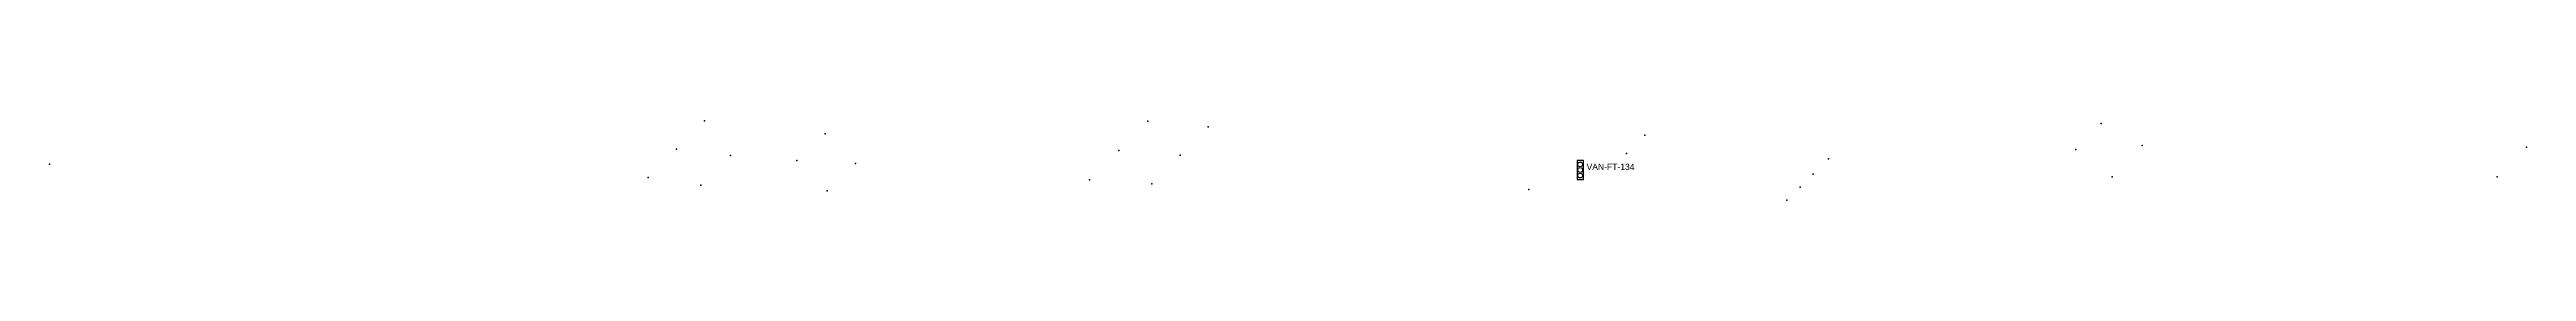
# Model space of a CAD drawing. Header units: inches. Extents: x 486474 to 494239, y 5455982 to 5460069.
# Drawn here: x 490787 to 491562, y 5458287 to 5458311 of the extents above; entities that cross this region are included whole.
import ezdxf

# ---------------------------------------------------------------- set-up
doc = ezdxf.new("R2010")
doc.units = ezdxf.units.IN
doc.header["$MEASUREMENT"] = 0
doc.layers.add('Parking Meters', color=10, linetype='Continuous')
doc.layers.add('Traffic Signals', color=10, linetype='Continuous')

msp = doc.modelspace()

# ---------------------------------------------------------------- texts
at = {"layer": 'Traffic Signals', "color": 1}
msp.add_text('VAN-FT-134', height=2, dxfattribs=at).set_placement((491267.91, 5458296.06))

# ---------------------------------------------------------------- linework, layer by layer
at = {"layer": 'Parking Meters', "color": 7}
for p in [(490991.7, 5458311.49), (491029.51, 5458307.42), (491029.51, 5458307.42), (491130.55, 5458311.38), (491130.55, 5458311.38), (491149.45, 5458309.62), (491149.45, 5458309.62), (491286.12, 5458307.02), (491286.12, 5458307.02), (491429.06, 5458310.66), (491429.06, 5458310.66), (490982.9, 5458302.61), (490982.9, 5458302.61), (490999.86, 5458300.62), (491020.62, 5458299.02), (491020.62, 5458299.02), (491121.48, 5458302.21), (491121.48, 5458302.21), (491140.65, 5458300.74), (491140.65, 5458300.74), (491280.46, 5458301.28), (491343.61, 5458299.56), (491421.06, 5458302.46), (491441.89, 5458303.78), (491562.21, 5458303.27), (491562.21, 5458303.27), (490786.62, 5458297.94), (490786.62, 5458297.94), (490974.06, 5458293.72), (490974.06, 5458293.72), (490990.59, 5458291.27), (490990.59, 5458291.27), (491038.95, 5458298.12), (491038.95, 5458298.12), (491112.26, 5458292.96), (491112.26, 5458292.96), (491131.73, 5458291.7), (491131.73, 5458291.7), (491338.84, 5458294.78), (491338.84, 5458294.78), (491432.44, 5458293.94), (491432.44, 5458293.94), (491553, 5458293.88), (491553, 5458293.88), (491030.15, 5458289.52), (491030.15, 5458289.52), (491249.83, 5458289.99), (491330.66, 5458286.61), (491330.66, 5458286.61), (491334.77, 5458290.67), (491334.77, 5458290.67)]:
    msp.add_point(p, dxfattribs=at)
at = {"layer": 'Traffic Signals', "color": 1}
msp.add_lwpolyline([(491264.91, 5458293.06), (491266.91, 5458293.06), (491266.91, 5458299.06), (491264.91, 5458299.06)], close=True, dxfattribs=at)
for centre in [(491265.91, 5458297.81), (491265.91, 5458296.06), (491265.91, 5458294.31)]:
    msp.add_circle(centre, 0.75, dxfattribs=at)

msp.set_redraw_order([(e.dxf.handle, doc.entitydb.next_handle()) for e in msp.query("TEXT MTEXT ATTDEF DIMENSION ARC_DIMENSION")])  # texts and dimensions are drawn at this point

doc.saveas('drawing.dxf')
